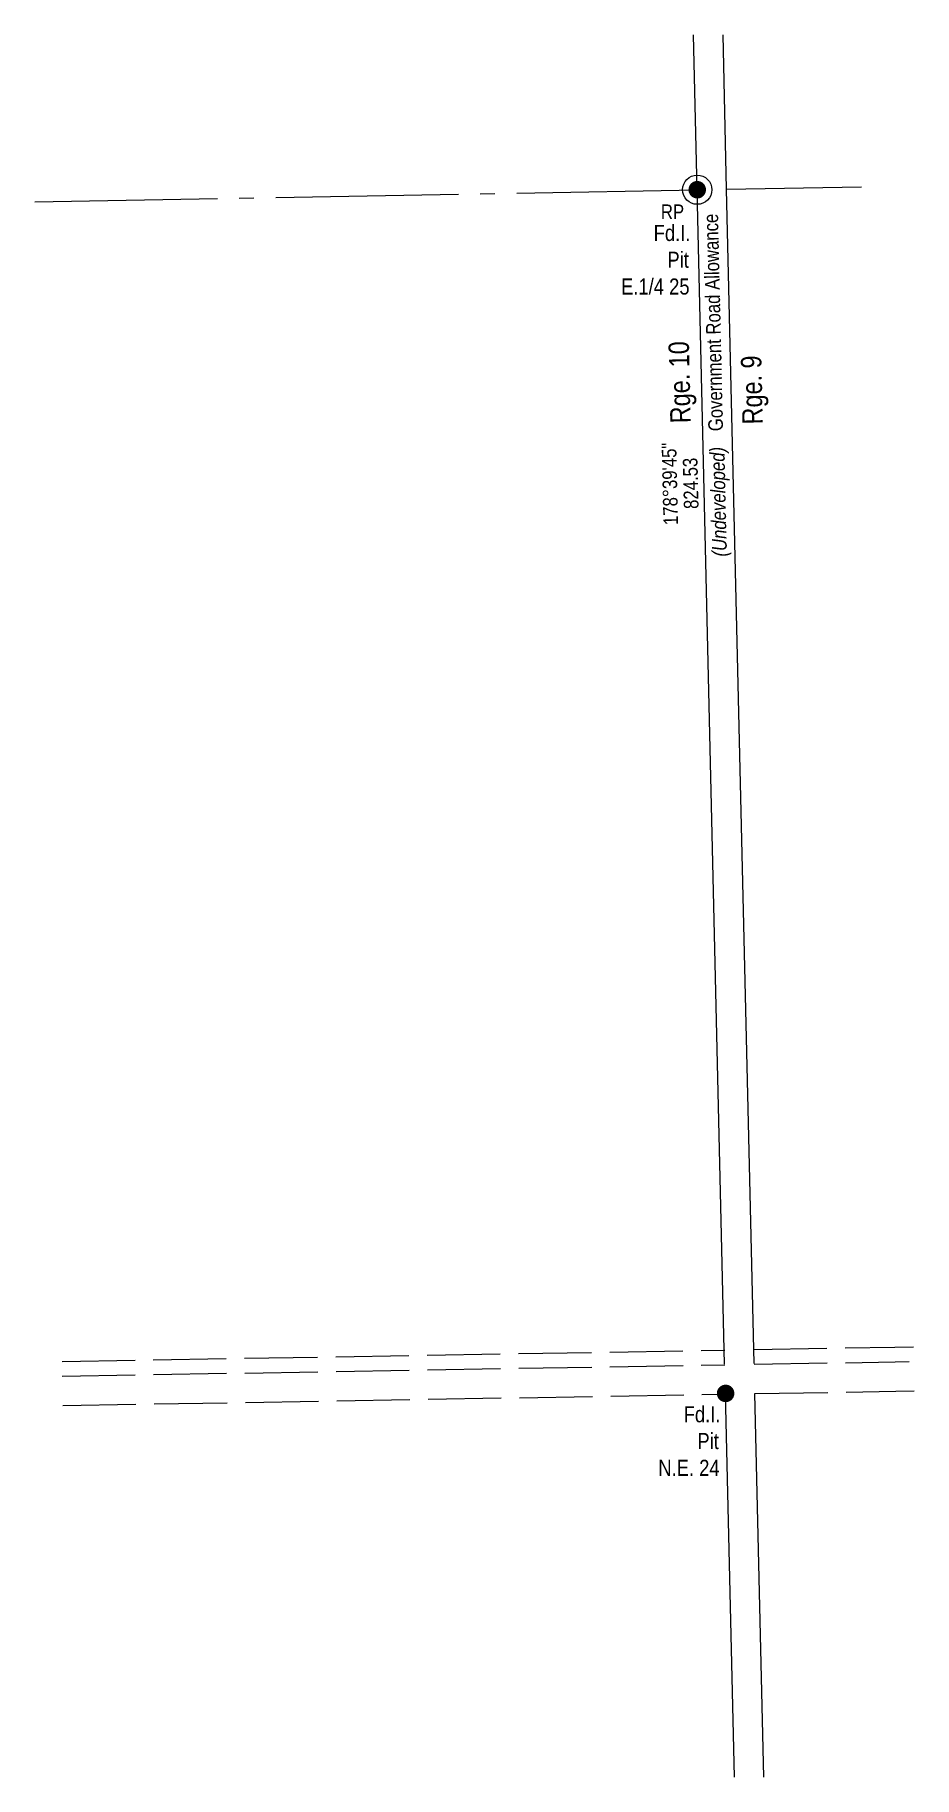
# Model space of a CAD drawing. Extents: x 612193 to 616452, y 5881780 to 5884628.
# Drawn here: x 612193 to 612795, y 5881780 to 5882973 of the extents above; entities that cross this region are included whole.
import ezdxf
from ezdxf.enums import TextEntityAlignment as Align

# ---------------------------------------------------------------- set-up
doc = ezdxf.new("R2010")
doc.units = 0
doc.header["$LTSCALE"] = 5
doc.linetypes.add('foc-QUARTERLINE', pattern=[33, 25, -3, 2, -3])
doc.linetypes.add('foc-UNSURVEYED', pattern=[12.5, 10, -2.5])
for name, color, linetype in [('35', 37, 'Continuous'), ('D-TXT', 6, 'Continuous'), ('L-BD', 7, 'Continuous'), ('L-MON', 1, 'Continuous'), ('L-QSEC', 8, 'foc-QUARTERLINE'), ('L-ROAD-T', 7, 'Continuous'), ('L-SEC', 7, 'Continuous'), ('L-USEC', 7, 'foc-UNSURVEYED')]:
    doc.layers.add(name, color=color, linetype=linetype)
doc.layers.add('T-TEXT', color=48, linetype='Continuous', lineweight=18)
doc.styles.add('100L', font='ARIALN.TTF', dxfattribs={"height": 11})
doc.styles.add('80', font='ARIALN.TTF', dxfattribs={"height": 10})
doc.styles.add('80L', font='ARIALN.TTF', dxfattribs={"height": 10})
doc.styles.add('80LS', font='ARIALNI.TTF', dxfattribs={"height": 10})
doc.styles.get("Standard").update_dxf_attribs({"font": 'ARIALN.TTF'})

msp = doc.modelspace()

# ---------------------------------------------------------------- texts
at = {"layer": 'D-TXT', "color": 3, "char_height": 13.9946, "attachment_point": 1, "rotation": 91.337877, "style": '80L'}
for s, width, insert in [('Rge. 10', 73.75526, (612627.691, 5882706.593)), ('Rge. 9', 63.86109, (612677.019, 5882705.777))]:
    msp.add_mtext_dynamic_manual_height_columns(s, width=width, gutter_width=47.5, heights=[0], dxfattribs=dict(at, insert=insert))
at = {"layer": 'L-BD'}
for s, p in [('178°39\'45"', (612627.358, 5882665.276)), ('824.53', (612641.598, 5882665.609))]:
    msp.add_text(s, height=9.9962, rotation=91.337532, dxfattribs=at).set_placement(p, align=Align.MIDDLE_CENTER)
at = {"layer": 'L-MON', "char_height": 10.99572, "attachment_point": 1, "style": '100L'}
for s, insert in [('\\pi23.444;Fd.I.\\P\\pi32.857;Pit\\P\\pi1.1075;E.1/4 25', (612592.821, 5882842.516)), ('\\pi23.444;Fd.I.\\P\\pi32.857;Pit\\P\\pi6.0653;N.E. 24', (612613.36, 5882033.88))]:
    msp.add_mtext_dynamic_manual_height_columns(s, width=46.5155, gutter_width=55, heights=[0], dxfattribs=dict(at, insert=insert))
at = {"layer": 'L-ROAD-T', "style": '80L'}
msp.add_text('Government Road Allowance', height=9.99616, rotation=91.337877, dxfattribs=at).set_placement((612657.06, 5882775.721), align=Align.MIDDLE_CENTER)
at = {"layer": 'T-TEXT', "style": '80LS'}
msp.add_text('(Undeveloped)', height=9.99616, rotation=91.337877, dxfattribs=at).set_placement((612660.553, 5882653.025), align=Align.MIDDLE_CENTER)

# ---------------------------------------------------------------- blocks, each defined once
blk = doc.blocks.new('fdia')
at = {"color": 255, "const_width": 1}
blk.add_lwpolyline([(-0.5, 0, 1), (0.5, 0, 1)], format="xyb", close=True, dxfattribs=at)
blk = doc.blocks.new('Fdiaa')
blk.add_blockref('fdia', (0, 0))
blk = doc.blocks.new('fdib')
at = {"color": 1, "const_width": 1.6}
blk.add_lwpolyline([(-0.4, 0, 1), (0.4, 0, 1)], format="xyb", close=True, dxfattribs=at)
at = {"color": 1}
blk.add_circle((0, 0), 0.8, dxfattribs=at)
blk = doc.blocks.new('Fdibb')
blk.add_blockref('fdib', (0, 0))
blk = doc.blocks.new('fdicc')
for name in ['Fdibb', 'Fdiaa']:
    blk.add_blockref(name, (0, 0))
blk = doc.blocks.new('FDI')
blk.add_blockref('fdicc', (0, 0))
blk = doc.blocks.new('*U514')
at = {"layer": '35', "color": 3}
blk.add_circle((0, 0), 10, dxfattribs=at)
at = {"layer": '35', "color": 3, "style": '80'}
blk.add_attdef('RP_001', (-24.9, -20.1), '', height=10, dxfattribs=at)

# ---------------------------------------------------------------- linework, layer by layer
at = {"layer": 'L-QSEC'}
for p, q in [((612192.649, 5882858.355), (612646.1, 5882866.62)), ((612666.217, 5882866.987), (612758.574, 5882868.67))]:
    msp.add_line(p, q, dxfattribs=at)
at = {"layer": 'L-SEC'}
for p, q in [((612646.1, 5882866.62), (612643.624, 5882972.636)), ((612666.215, 5882867.09), (612663.75, 5882972.636)), ((612664.874, 5882062.743), (612646.1, 5882866.62)), ((612684.992, 5882063.089), (612666.215, 5882867.09)), ((612671.661, 5881779.98), (612665.526, 5882042.657)), ((612691.786, 5881779.98), (612685.472, 5882042.51))]:
    msp.add_line(p, q, dxfattribs=at)
at = {"layer": 'L-USEC'}
for p, q in [((612211.25, 5882064.538), (612664.895, 5882072.337)), ((612211.423, 5882054.483), (612665.068, 5882062.282)), ((612211.893, 5882034.368), (612665.537, 5882042.167))]:
    msp.add_line(p, q, dxfattribs=at)
for points in [[(612684.83, 5882072.68), (612781.475, 5882074.341), (612794.076, 5882074.558)], [(612685.002, 5882062.625), (612781.648, 5882064.287), (612791.232, 5882064.452)], [(612685.472, 5882042.51), (612781.993, 5882044.17), (612794.595, 5882044.386)]]:
    msp.add_lwpolyline(points, dxfattribs=at)

# ---------------------------------------------------------------- block references
at = {"layer": 'L-MON', "xscale": 0.999616, "yscale": 0.999616, "zscale": 0.999616}
msp.add_blockref('*U514', (612646.1, 5882866.62), dxfattribs=at).add_auto_attribs({'RP_001': 'RP'})
at = {"layer": 'L-MON', "xscale": 4.99808, "yscale": 4.99808, "zscale": 4.99808}
for p in [(612646.1, 5882866.62), (612665.526, 5882042.657)]:
    msp.add_blockref('FDI', p, dxfattribs=at)

msp.set_redraw_order([(e.dxf.handle, doc.entitydb.next_handle()) for e in msp.query("TEXT MTEXT ATTDEF DIMENSION ARC_DIMENSION")])  # texts and dimensions are drawn at this point

doc.saveas('drawing.dxf')
